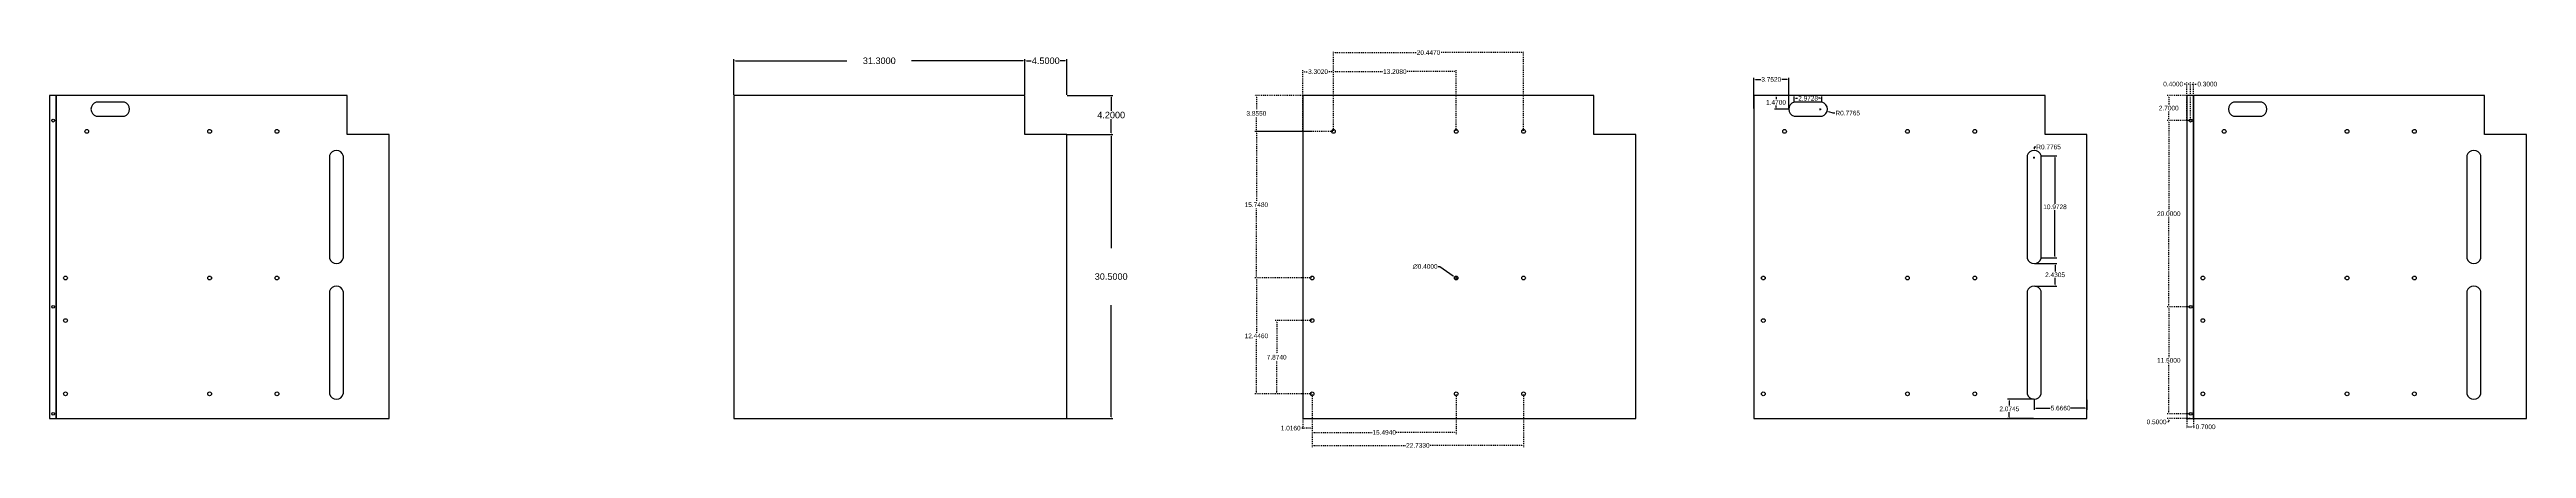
# Model space of a CAD drawing. Header units: millimetres. Extents: x 6 to 273, y 11 to 54.
import ezdxf

# ---------------------------------------------------------------- set-up
doc = ezdxf.new("R2010")
doc.units = ezdxf.units.MM
doc.header["$MEASUREMENT"] = 0
doc.linetypes.add('ACAD_ISO10W100', pattern=[18, 12, -3, 0, -3])
doc.layers.add('dim', color=3, linetype='ACAD_ISO10W100')
doc.layers.add('schita', color=2, linetype='Continuous')
doc.styles.get("Standard").update_dxf_attribs({"font": 'arial.ttf'})
doc.dimstyles.get("Standard").update_dxf_attribs({"dimtxt": 0.18, "dimasz": 0.18, "dimexe": 0.18, "dimexo": 0.0625, "dimgap": 0.09, "dimtad": 0, "dimtih": 1, "dimtoh": 1, "dimdec": 4, "dimzin": 0, "dimdsep": 46, "dimtxsty": 'Standard', "dimcen": 0.09, "dimadec": 0, "dimazin": 0, "dimtfac": 1, "dimtdec": 4, "dimtofl": 0, "dimtmove": 0, "dimatfit": 3, "dimfxl": 1, "dimtolj": 1, "dimtzin": 0, "dimarcsym": 0})

# ---------------------------------------------------------------- blocks, each defined once
blk = doc.blocks.new('*D1')
at = {"layer": 'Defpoints', "color": 0, "transparency": 16777216}
for p in [(115.58, 49.23), (115.58, 45.03), (120.36, 45.03)]:
    blk.add_point(p, dxfattribs=at)
at = {"layer": 'dim', "color": 0, "lineweight": -2, "transparency": 16777216}
for p, q in [((115.64, 49.23), (120.54, 49.23)), ((120.36, 49.05), (120.36, 47.58)), ((120.36, 45.21), (120.36, 46.69)), ((115.64, 45.03), (120.54, 45.03))]:
    blk.add_line(p, q, dxfattribs=at)
at = {"layer": 'dim', "color": 0, "transparency": 16777216}
for points in [[(120.33, 49.05), (120.39, 49.05), (120.36, 49.23)], [(120.33, 45.21), (120.39, 45.21), (120.36, 45.03)]]:
    blk.add_solid(points, dxfattribs=at)
at = {"layer": 'dim', "color": 0, "transparency": 16777216, "insert": (120.36, 47.13), "char_height": 0.7, "attachment_point": 5}
blk.add_mtext('\\A1;4.2000', dxfattribs=at)
blk = doc.blocks.new('*D2')
at = {"layer": 'Defpoints', "color": 0, "transparency": 16777216}
for p in [(115.58, 45.03), (115.58, 14.53), (120.36, 14.53)]:
    blk.add_point(p, dxfattribs=at)
at = {"layer": 'dim', "color": 0, "lineweight": -2, "transparency": 16777216}
for p, q in [((115.64, 45.03), (120.54, 45.03)), ((120.36, 44.85), (120.36, 30.23)), ((120.36, 14.71), (120.36, 29.34)), ((115.64, 14.53), (120.54, 14.53))]:
    blk.add_line(p, q, dxfattribs=at)
at = {"layer": 'dim', "color": 0, "transparency": 16777216}
for points in [[(120.33, 44.85), (120.39, 44.85), (120.36, 45.03)], [(120.33, 14.71), (120.39, 14.71), (120.36, 14.53)]]:
    blk.add_solid(points, dxfattribs=at)
at = {"layer": 'dim', "color": 0, "transparency": 16777216, "insert": (120.36, 29.78), "char_height": 0.7, "attachment_point": 5}
blk.add_mtext('\\A1;30.5000', dxfattribs=at)
blk = doc.blocks.new('*D3')
at = {"layer": 'Defpoints', "color": 0, "transparency": 16777216}
for p in [(111.08, 52.96), (79.78, 49.23), (111.08, 49.23)]:
    blk.add_point(p, dxfattribs=at)
at = {"layer": 'dim', "color": 0, "lineweight": -2, "transparency": 16777216}
for p, q in [((79.78, 49.3), (79.78, 53.14)), ((79.96, 52.96), (93.62, 52.96)), ((110.9, 52.96), (97.24, 52.96)), ((111.08, 49.3), (111.08, 53.14))]:
    blk.add_line(p, q, dxfattribs=at)
at = {"layer": 'dim', "color": 0, "transparency": 16777216}
for points in [[(79.96, 52.99), (79.96, 52.93), (79.78, 52.96)], [(110.9, 52.99), (110.9, 52.93), (111.08, 52.96)]]:
    blk.add_solid(points, dxfattribs=at)
at = {"layer": 'dim', "color": 0, "transparency": 16777216, "insert": (95.43, 52.96), "char_height": 0.7, "attachment_point": 5}
blk.add_mtext('\\A1;31.3000', dxfattribs=at)
blk = doc.blocks.new('*D4')
at = {"layer": 'Defpoints', "color": 0, "transparency": 16777216}
for p in [(115.58, 52.96), (111.08, 49.23), (115.58, 49.23)]:
    blk.add_point(p, dxfattribs=at)
at = {"layer": 'dim', "color": 0, "lineweight": -2, "transparency": 16777216}
for p, q in [((111.08, 49.3), (111.08, 53.14)), ((111.26, 52.96), (111.77, 52.96)), ((115.4, 52.96), (114.89, 52.96)), ((115.58, 49.3), (115.58, 53.14))]:
    blk.add_line(p, q, dxfattribs=at)
at = {"layer": 'dim', "color": 0, "transparency": 16777216}
for points in [[(111.26, 52.99), (111.26, 52.93), (111.08, 52.96)], [(115.4, 52.99), (115.4, 52.93), (115.58, 52.96)]]:
    blk.add_solid(points, dxfattribs=at)
at = {"layer": 'dim', "color": 0, "transparency": 16777216, "insert": (113.33, 52.96), "char_height": 0.7, "attachment_point": 5}
blk.add_mtext('\\A1;4.5000', dxfattribs=at)
blk = doc.blocks.new('*D5')
at = {"layer": 'Defpoints', "color": 0, "ltscale": 0.004, "transparency": 16777216}
for p in [(141.96, 17.18), (157.46, 17.18), (157.46, 13.04)]:
    blk.add_point(p, dxfattribs=at)
at = {"layer": 'dim', "color": 0, "lineweight": -2, "ltscale": 0.004, "transparency": 16777216}
for p, q in [((141.96, 17.12), (141.96, 12.86)), ((157.46, 17.12), (157.46, 12.86)), ((142.14, 13.04), (148.41, 13.04)), ((157.28, 13.04), (151.01, 13.04))]:
    blk.add_line(p, q, dxfattribs=at)
at = {"layer": 'dim', "color": 0, "ltscale": 0.004, "transparency": 16777216}
for points in [[(142.14, 13.07), (142.14, 13.01), (141.96, 13.04)], [(157.28, 13.07), (157.28, 13.01), (157.46, 13.04)]]:
    blk.add_solid(points, dxfattribs=at)
at = {"layer": 'dim', "color": 0, "ltscale": 0.004, "transparency": 16777216, "insert": (149.71, 13.04), "char_height": 0.5, "attachment_point": 5}
blk.add_mtext('\\A1;15.4940', dxfattribs=at)
blk = doc.blocks.new('*D6')
at = {"layer": 'Defpoints', "color": 0, "ltscale": 0.004, "transparency": 16777216}
for p in [(141.96, 17.18), (164.7, 17.18), (164.7, 11.65)]:
    blk.add_point(p, dxfattribs=at)
at = {"layer": 'dim', "color": 0, "lineweight": -2, "ltscale": 0.004, "transparency": 16777216}
for p, q in [((141.96, 17.12), (141.96, 11.47)), ((164.7, 17.12), (164.7, 11.47)), ((142.14, 11.65), (152, 11.65)), ((164.52, 11.65), (154.65, 11.65))]:
    blk.add_line(p, q, dxfattribs=at)
at = {"layer": 'dim', "color": 0, "ltscale": 0.004, "transparency": 16777216}
for points in [[(142.14, 11.68), (142.14, 11.62), (141.96, 11.65)], [(164.52, 11.68), (164.52, 11.62), (164.7, 11.65)]]:
    blk.add_solid(points, dxfattribs=at)
at = {"layer": 'dim', "color": 0, "ltscale": 0.004, "transparency": 16777216, "insert": (153.33, 11.65), "char_height": 0.5, "attachment_point": 5}
blk.add_mtext('\\A1;22.7330', dxfattribs=at)
blk = doc.blocks.new('*D7')
at = {"layer": 'Defpoints', "color": 0, "ltscale": 0.004, "transparency": 16777216}
for p in [(140.95, 17.18), (141.96, 17.18), (140.95, 13.5)]:
    blk.add_point(p, dxfattribs=at)
at = {"layer": 'dim', "color": 0, "lineweight": -2, "ltscale": 0.004, "transparency": 16777216}
for p, q in [((140.95, 17.12), (140.95, 13.32)), ((141.96, 17.12), (141.96, 13.32)), ((140.95, 13.5), (140.77, 13.5)), ((141.78, 13.5), (141.13, 13.5))]:
    blk.add_line(p, q, dxfattribs=at)
at = {"layer": 'dim', "color": 0, "ltscale": 0.004, "transparency": 16777216}
for points in [[(141.13, 13.53), (141.13, 13.47), (140.95, 13.5)], [(141.78, 13.53), (141.78, 13.47), (141.96, 13.5)]]:
    blk.add_solid(points, dxfattribs=at)
at = {"layer": 'dim', "color": 0, "ltscale": 0.004, "transparency": 16777216, "insert": (139.66, 13.5), "char_height": 0.5, "attachment_point": 5}
blk.add_mtext('\\A1;1.0160', dxfattribs=at)
blk = doc.blocks.new('*D8')
at = {"layer": 'Defpoints', "color": 0, "ltscale": 0.004, "transparency": 16777216}
for p in [(138.15, 25.06), (141.96, 25.06), (141.96, 17.18)]:
    blk.add_point(p, dxfattribs=at)
at = {"layer": 'dim', "color": 0, "lineweight": -2, "ltscale": 0.004, "transparency": 16777216}
for p, q in [((141.9, 25.06), (137.97, 25.06)), ((138.15, 24.88), (138.15, 21.47)), ((138.15, 17.36), (138.15, 20.78)), ((141.9, 17.18), (137.97, 17.18))]:
    blk.add_line(p, q, dxfattribs=at)
at = {"layer": 'dim', "color": 0, "ltscale": 0.004, "transparency": 16777216}
for points in [[(138.12, 24.88), (138.18, 24.88), (138.15, 25.06)], [(138.12, 17.36), (138.18, 17.36), (138.15, 17.18)]]:
    blk.add_solid(points, dxfattribs=at)
at = {"layer": 'dim', "color": 0, "ltscale": 0.004, "transparency": 16777216, "insert": (138.15, 21.12), "char_height": 0.5, "attachment_point": 5}
blk.add_mtext('\\A1;7.8740', dxfattribs=at)
blk = doc.blocks.new('*D9')
at = {"layer": 'Defpoints', "color": 0, "ltscale": 0.004, "transparency": 16777216}
for p in [(135.97, 29.63), (141.96, 29.63), (141.96, 17.18)]:
    blk.add_point(p, dxfattribs=at)
at = {"layer": 'dim', "color": 0, "lineweight": -2, "ltscale": 0.004, "transparency": 16777216}
for p, q in [((141.9, 29.63), (135.79, 29.63)), ((135.97, 29.45), (135.97, 23.75)), ((135.97, 17.36), (135.97, 23.06)), ((141.9, 17.18), (135.79, 17.18))]:
    blk.add_line(p, q, dxfattribs=at)
at = {"layer": 'dim', "color": 0, "ltscale": 0.004, "transparency": 16777216}
for points in [[(135.94, 29.45), (136, 29.45), (135.97, 29.63)], [(135.94, 17.36), (136, 17.36), (135.97, 17.18)]]:
    blk.add_solid(points, dxfattribs=at)
at = {"layer": 'dim', "color": 0, "ltscale": 0.004, "transparency": 16777216, "insert": (135.97, 23.41), "char_height": 0.5, "attachment_point": 5}
blk.add_mtext('\\A1;12.4460', dxfattribs=at)
blk = doc.blocks.new('*D10')
at = {"layer": 'Defpoints', "color": 0, "ltscale": 0.004, "transparency": 16777216}
for p in [(135.97, 49.23), (144.25, 49.23), (144.25, 45.38)]:
    blk.add_point(p, dxfattribs=at)
at = {"layer": 'dim', "color": 0, "lineweight": -2, "ltscale": 0.004, "transparency": 16777216}
for p, q in [((144.19, 49.23), (135.79, 49.23)), ((135.97, 49.05), (135.97, 47.65)), ((144.19, 45.38), (135.79, 45.38)), ((135.97, 45.56), (135.97, 46.96))]:
    blk.add_line(p, q, dxfattribs=at)
at = {"layer": 'dim', "color": 0, "ltscale": 0.004, "transparency": 16777216}
for points in [[(135.94, 49.05), (136, 49.05), (135.97, 49.23)], [(135.94, 45.56), (136, 45.56), (135.97, 45.38)]]:
    blk.add_solid(points, dxfattribs=at)
at = {"layer": 'dim', "color": 0, "ltscale": 0.004, "transparency": 16777216, "insert": (135.97, 47.31), "char_height": 0.5, "attachment_point": 5}
blk.add_mtext('\\A1;3.8550', dxfattribs=at)
blk = doc.blocks.new('*D11')
at = {"layer": 'Defpoints', "color": 0, "ltscale": 0.004, "transparency": 16777216}
for p in [(135.97, 45.38), (141.96, 45.38), (141.96, 29.63)]:
    blk.add_point(p, dxfattribs=at)
at = {"layer": 'dim', "color": 0, "lineweight": -2, "ltscale": 0.004, "transparency": 16777216}
for p, q in [((141.9, 45.38), (135.79, 45.38)), ((135.97, 45.2), (135.97, 37.85)), ((135.97, 29.81), (135.97, 37.16)), ((141.9, 29.63), (135.79, 29.63))]:
    blk.add_line(p, q, dxfattribs=at)
at = {"layer": 'dim', "color": 0, "ltscale": 0.004, "transparency": 16777216}
for points in [[(135.94, 45.2), (136, 45.2), (135.97, 45.38)], [(135.94, 29.81), (136, 29.81), (135.97, 29.63)]]:
    blk.add_solid(points, dxfattribs=at)
at = {"layer": 'dim', "color": 0, "ltscale": 0.004, "transparency": 16777216, "insert": (135.97, 37.5), "char_height": 0.5, "attachment_point": 5}
blk.add_mtext('\\A1;15.7480', dxfattribs=at)
blk = doc.blocks.new('*D12')
at = {"layer": 'Defpoints', "color": 0, "ltscale": 0.004, "transparency": 16777216}
for p in [(144.25, 51.79), (140.95, 45.38), (144.25, 45.38)]:
    blk.add_point(p, dxfattribs=at)
at = {"layer": 'dim', "color": 0, "lineweight": -2, "ltscale": 0.004, "transparency": 16777216}
for p, q in [((140.95, 45.44), (140.95, 51.97)), ((141.13, 51.79), (141.47, 51.79)), ((144.07, 51.79), (143.72, 51.79)), ((144.25, 45.44), (144.25, 51.97))]:
    blk.add_line(p, q, dxfattribs=at)
at = {"layer": 'dim', "color": 0, "ltscale": 0.004, "transparency": 16777216}
for points in [[(141.13, 51.82), (141.13, 51.76), (140.95, 51.79)], [(144.07, 51.82), (144.07, 51.76), (144.25, 51.79)]]:
    blk.add_solid(points, dxfattribs=at)
at = {"layer": 'dim', "color": 0, "ltscale": 0.004, "transparency": 16777216, "insert": (142.6, 51.79), "char_height": 0.5, "attachment_point": 5}
blk.add_mtext('\\A1;3.3020', dxfattribs=at)
blk = doc.blocks.new('*D13')
at = {"layer": 'Defpoints', "color": 0, "ltscale": 0.004, "transparency": 16777216}
for p in [(157.46, 51.8), (144.25, 45.38), (157.46, 45.38)]:
    blk.add_point(p, dxfattribs=at)
at = {"layer": 'dim', "color": 0, "lineweight": -2, "ltscale": 0.004, "transparency": 16777216}
for p, q in [((144.25, 45.44), (144.25, 51.98)), ((144.43, 51.8), (149.55, 51.8)), ((157.28, 51.8), (152.15, 51.8)), ((157.46, 45.44), (157.46, 51.98))]:
    blk.add_line(p, q, dxfattribs=at)
at = {"layer": 'dim', "color": 0, "ltscale": 0.004, "transparency": 16777216}
for points in [[(144.43, 51.83), (144.43, 51.77), (144.25, 51.8)], [(157.28, 51.83), (157.28, 51.77), (157.46, 51.8)]]:
    blk.add_solid(points, dxfattribs=at)
at = {"layer": 'dim', "color": 0, "ltscale": 0.004, "transparency": 16777216, "insert": (150.85, 51.8), "char_height": 0.5, "attachment_point": 5}
blk.add_mtext('\\A1;13.2080', dxfattribs=at)
blk = doc.blocks.new('*D14')
at = {"layer": 'Defpoints', "color": 0, "ltscale": 0.004, "transparency": 16777216}
for p in [(164.7, 53.84), (144.25, 45.38), (164.7, 45.38)]:
    blk.add_point(p, dxfattribs=at)
at = {"layer": 'dim', "color": 0, "lineweight": -2, "ltscale": 0.004, "transparency": 16777216}
for p, q in [((144.25, 45.44), (144.25, 54.02)), ((144.43, 53.84), (153.15, 53.84)), ((164.52, 53.84), (155.8, 53.84)), ((164.7, 45.44), (164.7, 54.02))]:
    blk.add_line(p, q, dxfattribs=at)
at = {"layer": 'dim', "color": 0, "ltscale": 0.004, "transparency": 16777216}
for points in [[(144.43, 53.87), (144.43, 53.81), (144.25, 53.84)], [(164.52, 53.87), (164.52, 53.81), (164.7, 53.84)]]:
    blk.add_solid(points, dxfattribs=at)
at = {"layer": 'dim', "color": 0, "ltscale": 0.004, "transparency": 16777216, "insert": (154.47, 53.84), "char_height": 0.5, "attachment_point": 5}
blk.add_mtext('\\A1;20.4470', dxfattribs=at)
blk = doc.blocks.new('*D15')
at = {"layer": 'Defpoints', "color": 0, "transparency": 16777216}
for p in [(193.79, 48.51), (196.76, 48.93), (196.76, 48.51)]:
    blk.add_point(p, dxfattribs=at)
at = {"layer": 'dim', "color": 0, "lineweight": -2, "transparency": 16777216}
for p, q in [((193.79, 48.58), (193.79, 49.11)), ((193.97, 48.93), (194.14, 48.93)), ((196.58, 48.93), (196.41, 48.93)), ((196.76, 48.58), (196.76, 49.11))]:
    blk.add_line(p, q, dxfattribs=at)
at = {"layer": 'dim', "color": 0, "transparency": 16777216}
for points in [[(193.97, 48.96), (193.97, 48.9), (193.79, 48.93)], [(196.58, 48.96), (196.58, 48.9), (196.76, 48.93)]]:
    blk.add_solid(points, dxfattribs=at)
at = {"layer": 'dim', "color": 0, "transparency": 16777216, "insert": (195.28, 48.93), "char_height": 0.5, "attachment_point": 5}
blk.add_mtext('\\A1;2.9728', dxfattribs=at)
blk = doc.blocks.new('*D16')
at = {"layer": 'Defpoints', "color": 0, "transparency": 16777216}
for p in [(219.58, 43.34), (219.58, 42.57)]:
    blk.add_point(p, dxfattribs=at)
at = {"layer": 'dim', "color": 0, "lineweight": -2, "transparency": 16777216}
for p, q in [((219.76, 43.7), (219.58, 43.7)), ((219.58, 43.7), (219.58, 43.52)), ((219.58, 42.48), (219.58, 42.66)), ((219.49, 42.57), (219.67, 42.57))]:
    blk.add_line(p, q, dxfattribs=at)
at = {"layer": 'dim', "color": 0, "transparency": 16777216}
blk.add_solid([(219.55, 43.52), (219.61, 43.52), (219.58, 43.34)], dxfattribs=at)
at = {"layer": 'dim', "color": 0, "transparency": 16777216, "insert": (221.13, 43.7), "char_height": 0.5, "attachment_point": 5}
blk.add_mtext('\\A1;R0.7765', dxfattribs=at)
blk = doc.blocks.new('*D17')
at = {"layer": 'Defpoints', "color": 0, "transparency": 16777216}
for p in [(220.33, 42.75), (220.33, 31.78), (221.82, 31.78)]:
    blk.add_point(p, dxfattribs=at)
at = {"layer": 'dim', "color": 0, "lineweight": -2, "transparency": 16777216}
for p, q in [((220.4, 42.75), (222, 42.75)), ((221.82, 42.57), (221.82, 37.61)), ((221.82, 31.96), (221.82, 36.92)), ((220.4, 31.78), (222, 31.78))]:
    blk.add_line(p, q, dxfattribs=at)
at = {"layer": 'dim', "color": 0, "transparency": 16777216}
for points in [[(221.79, 42.57), (221.85, 42.57), (221.82, 42.75)], [(221.79, 31.96), (221.85, 31.96), (221.82, 31.78)]]:
    blk.add_solid(points, dxfattribs=at)
at = {"layer": 'dim', "color": 0, "transparency": 16777216, "insert": (221.82, 37.27), "char_height": 0.5, "attachment_point": 5}
blk.add_mtext('\\A1;10.9728', dxfattribs=at)
blk = doc.blocks.new('*D18')
at = {"layer": 'Defpoints', "color": 0, "transparency": 16777216}
for p in [(196.58, 47.76), (197.32, 47.54)]:
    blk.add_point(p, dxfattribs=at)
at = {"layer": 'dim', "color": 0, "lineweight": -2, "transparency": 16777216}
for p, q in [((196.49, 47.76), (196.67, 47.76)), ((196.58, 47.67), (196.58, 47.85)), ((197.99, 47.34), (197.49, 47.49)), ((198.17, 47.34), (197.99, 47.34))]:
    blk.add_line(p, q, dxfattribs=at)
at = {"layer": 'dim', "color": 0, "transparency": 16777216}
blk.add_solid([(197.5, 47.52), (197.48, 47.46), (197.32, 47.54)], dxfattribs=at)
at = {"layer": 'dim', "color": 0, "transparency": 16777216, "insert": (199.54, 47.34), "char_height": 0.5, "attachment_point": 5}
blk.add_mtext('\\A1;R0.7765', dxfattribs=at)
blk = doc.blocks.new('*D19')
at = {"layer": 'Defpoints', "color": 0, "transparency": 16777216}
for p in [(219.58, 31.19), (221.83, 31.19), (219.58, 28.76)]:
    blk.add_point(p, dxfattribs=at)
at = {"layer": 'dim', "color": 0, "lineweight": -2, "transparency": 16777216}
for p, q in [((219.65, 31.19), (222.01, 31.19)), ((221.83, 31.01), (221.83, 30.32)), ((221.83, 28.94), (221.83, 29.63)), ((219.65, 28.76), (222.01, 28.76))]:
    blk.add_line(p, q, dxfattribs=at)
at = {"layer": 'dim', "color": 0, "transparency": 16777216}
for points in [[(221.8, 31.01), (221.86, 31.01), (221.83, 31.19)], [(221.8, 28.94), (221.86, 28.94), (221.83, 28.76)]]:
    blk.add_solid(points, dxfattribs=at)
at = {"layer": 'dim', "color": 0, "transparency": 16777216, "insert": (221.83, 29.97), "char_height": 0.5, "attachment_point": 5}
blk.add_mtext('\\A1;2.4305', dxfattribs=at)
blk = doc.blocks.new('*D20')
at = {"layer": 'Defpoints', "color": 0, "transparency": 16777216}
for p in [(219.58, 16.61), (225.25, 16.61), (225.25, 15.65)]:
    blk.add_point(p, dxfattribs=at)
at = {"layer": 'dim', "color": 0, "lineweight": -2, "transparency": 16777216}
for p, q in [((219.58, 16.54), (219.58, 15.47)), ((225.25, 16.54), (225.25, 15.47)), ((219.76, 15.65), (221.29, 15.65)), ((225.07, 15.65), (223.54, 15.65))]:
    blk.add_line(p, q, dxfattribs=at)
at = {"layer": 'dim', "color": 0, "transparency": 16777216}
for points in [[(219.76, 15.68), (219.76, 15.62), (219.58, 15.65)], [(225.07, 15.68), (225.07, 15.62), (225.25, 15.65)]]:
    blk.add_solid(points, dxfattribs=at)
at = {"layer": 'dim', "color": 0, "transparency": 16777216, "insert": (222.42, 15.65), "char_height": 0.5, "attachment_point": 5}
blk.add_mtext('\\A1;5.6660', dxfattribs=at)
blk = doc.blocks.new('*D21')
at = {"layer": 'Defpoints', "color": 0, "transparency": 16777216}
for p in [(191.83, 49.23), (193.2, 49.23), (193.2, 47.76)]:
    blk.add_point(p, dxfattribs=at)
at = {"layer": 'dim', "color": 0, "lineweight": -2, "transparency": 16777216}
for p, q in [((193.14, 49.23), (191.65, 49.23)), ((191.83, 49.05), (191.83, 48.84)), ((191.83, 47.94), (191.83, 48.15)), ((193.14, 47.76), (191.65, 47.76))]:
    blk.add_line(p, q, dxfattribs=at)
at = {"layer": 'dim', "color": 0, "transparency": 16777216}
for points in [[(191.8, 49.05), (191.86, 49.05), (191.83, 49.23)], [(191.8, 47.94), (191.86, 47.94), (191.83, 47.76)]]:
    blk.add_solid(points, dxfattribs=at)
at = {"layer": 'dim', "color": 0, "transparency": 16777216, "insert": (191.83, 48.5), "char_height": 0.5, "attachment_point": 5}
blk.add_mtext('\\A1;1.4700', dxfattribs=at)
blk = doc.blocks.new('*D22')
at = {"layer": 'Defpoints', "color": 0, "transparency": 16777216}
for p in [(189.45, 50.96), (189.45, 47.76), (193.2, 47.76)]:
    blk.add_point(p, dxfattribs=at)
at = {"layer": 'dim', "color": 0, "lineweight": -2, "transparency": 16777216}
for p, q in [((189.45, 47.83), (189.45, 51.14)), ((189.63, 50.96), (190.2, 50.96)), ((193.02, 50.96), (192.45, 50.96)), ((193.2, 47.83), (193.2, 51.14))]:
    blk.add_line(p, q, dxfattribs=at)
at = {"layer": 'dim', "color": 0, "transparency": 16777216}
for points in [[(189.63, 50.99), (189.63, 50.93), (189.45, 50.96)], [(193.02, 50.99), (193.02, 50.93), (193.2, 50.96)]]:
    blk.add_solid(points, dxfattribs=at)
at = {"layer": 'dim', "color": 0, "transparency": 16777216, "insert": (191.32, 50.96), "char_height": 0.5, "attachment_point": 5}
blk.add_mtext('\\A1;3.7520', dxfattribs=at)
blk = doc.blocks.new('*D23')
at = {"layer": 'Defpoints', "color": 0, "transparency": 16777216}
for p in [(219.58, 16.61), (216.91, 14.53), (219.58, 14.53)]:
    blk.add_point(p, dxfattribs=at)
at = {"layer": 'dim', "color": 0, "lineweight": -2, "transparency": 16777216}
for p, q in [((219.52, 16.61), (216.73, 16.61)), ((216.91, 16.43), (216.91, 15.92)), ((219.52, 14.53), (216.73, 14.53)), ((216.91, 14.71), (216.91, 15.22))]:
    blk.add_line(p, q, dxfattribs=at)
at = {"layer": 'dim', "color": 0, "transparency": 16777216}
for points in [[(216.88, 16.43), (216.94, 16.43), (216.91, 16.61)], [(216.88, 14.71), (216.94, 14.71), (216.91, 14.53)]]:
    blk.add_solid(points, dxfattribs=at)
at = {"layer": 'dim', "color": 0, "transparency": 16777216, "insert": (216.91, 15.57), "char_height": 0.5, "attachment_point": 5}
blk.add_mtext('\\A1;2.0745', dxfattribs=at)
blk = doc.blocks.new('*D24')
at = {"layer": 'Defpoints', "color": 0, "ltscale": 0.004, "transparency": 16777216}
for p in [(236, 14.53), (236.7, 14.53), (236.7, 13.64)]:
    blk.add_point(p, dxfattribs=at)
at = {"layer": 'dim', "color": 0, "lineweight": -2, "ltscale": 0.004, "transparency": 16777216}
for p, q in [((236, 14.47), (236, 13.46)), ((236.18, 13.64), (236.52, 13.64)), ((236.7, 14.47), (236.7, 13.46)), ((236.7, 13.64), (236.88, 13.64))]:
    blk.add_line(p, q, dxfattribs=at)
at = {"layer": 'dim', "color": 0, "ltscale": 0.004, "transparency": 16777216}
for points in [[(236.18, 13.67), (236.18, 13.61), (236, 13.64)], [(236.52, 13.67), (236.52, 13.61), (236.7, 13.64)]]:
    blk.add_solid(points, dxfattribs=at)
at = {"layer": 'dim', "color": 0, "ltscale": 0.004, "transparency": 16777216, "insert": (238.01, 13.64), "char_height": 0.5, "attachment_point": 5}
blk.add_mtext('\\A1;0.7000', dxfattribs=at)
blk = doc.blocks.new('*D25')
at = {"layer": 'Defpoints', "color": 0, "ltscale": 0.004, "transparency": 16777216}
for p in [(234.05, 14.53), (236.4, 15.03), (236.4, 14.53)]:
    blk.add_point(p, dxfattribs=at)
at = {"layer": 'dim', "color": 0, "lineweight": -2, "ltscale": 0.004, "transparency": 16777216}
for p, q in [((236.34, 15.03), (233.87, 15.03)), ((236.34, 14.53), (233.87, 14.53)), ((234.05, 14.17), (233.87, 14.17)), ((234.05, 15.21), (234.05, 15.39)), ((234.05, 14.35), (234.05, 14.17))]:
    blk.add_line(p, q, dxfattribs=at)
at = {"layer": 'dim', "color": 0, "ltscale": 0.004, "transparency": 16777216}
for points in [[(234.02, 15.21), (234.08, 15.21), (234.05, 15.03)], [(234.02, 14.35), (234.08, 14.35), (234.05, 14.53)]]:
    blk.add_solid(points, dxfattribs=at)
at = {"layer": 'dim', "color": 0, "ltscale": 0.004, "transparency": 16777216, "insert": (232.74, 14.17), "char_height": 0.5, "attachment_point": 5}
blk.add_mtext('\\A1;0.5000', dxfattribs=at)
blk = doc.blocks.new('*D26')
at = {"layer": 'Defpoints', "color": 0, "ltscale": 0.004, "transparency": 16777216}
for p in [(234.05, 26.53), (236.4, 26.53), (236.4, 15.03)]:
    blk.add_point(p, dxfattribs=at)
at = {"layer": 'dim', "color": 0, "lineweight": -2, "ltscale": 0.004, "transparency": 16777216}
for p, q in [((236.34, 26.53), (233.87, 26.53)), ((234.05, 26.35), (234.05, 21.13)), ((234.05, 15.21), (234.05, 20.44)), ((236.34, 15.03), (233.87, 15.03))]:
    blk.add_line(p, q, dxfattribs=at)
at = {"layer": 'dim', "color": 0, "ltscale": 0.004, "transparency": 16777216}
for points in [[(234.02, 26.35), (234.08, 26.35), (234.05, 26.53)], [(234.02, 15.21), (234.08, 15.21), (234.05, 15.03)]]:
    blk.add_solid(points, dxfattribs=at)
at = {"layer": 'dim', "color": 0, "ltscale": 0.004, "transparency": 16777216, "insert": (234.05, 20.78), "char_height": 0.5, "attachment_point": 5}
blk.add_mtext('\\A1;11.5000', dxfattribs=at)
blk = doc.blocks.new('*D27')
at = {"layer": 'Defpoints', "color": 0, "ltscale": 0.004, "transparency": 16777216}
for p in [(234.05, 46.53), (236.4, 46.53), (236.4, 26.53)]:
    blk.add_point(p, dxfattribs=at)
at = {"layer": 'dim', "color": 0, "lineweight": -2, "ltscale": 0.004, "transparency": 16777216}
for p, q in [((236.34, 46.53), (233.87, 46.53)), ((234.05, 46.35), (234.05, 36.88)), ((234.05, 26.71), (234.05, 36.19)), ((236.34, 26.53), (233.87, 26.53))]:
    blk.add_line(p, q, dxfattribs=at)
at = {"layer": 'dim', "color": 0, "ltscale": 0.004, "transparency": 16777216}
for points in [[(234.02, 46.35), (234.08, 46.35), (234.05, 46.53)], [(234.02, 26.71), (234.08, 26.71), (234.05, 26.53)]]:
    blk.add_solid(points, dxfattribs=at)
at = {"layer": 'dim', "color": 0, "ltscale": 0.004, "transparency": 16777216, "insert": (234.05, 36.53), "char_height": 0.5, "attachment_point": 5}
blk.add_mtext('\\A1;20.0000', dxfattribs=at)
blk = doc.blocks.new('*D28')
at = {"layer": 'Defpoints', "color": 0, "ltscale": 0.004, "transparency": 16777216}
for p in [(234.05, 49.23), (236.4, 49.23), (236.4, 46.53)]:
    blk.add_point(p, dxfattribs=at)
at = {"layer": 'dim', "color": 0, "lineweight": -2, "ltscale": 0.004, "transparency": 16777216}
for p, q in [((236.34, 49.23), (233.87, 49.23)), ((234.05, 49.05), (234.05, 48.23)), ((236.34, 46.53), (233.87, 46.53)), ((234.05, 46.71), (234.05, 47.54))]:
    blk.add_line(p, q, dxfattribs=at)
at = {"layer": 'dim', "color": 0, "ltscale": 0.004, "transparency": 16777216}
for points in [[(234.02, 49.05), (234.08, 49.05), (234.05, 49.23)], [(234.02, 46.71), (234.08, 46.71), (234.05, 46.53)]]:
    blk.add_solid(points, dxfattribs=at)
at = {"layer": 'dim', "color": 0, "ltscale": 0.004, "transparency": 16777216, "insert": (234.05, 47.88), "char_height": 0.5, "attachment_point": 5}
blk.add_mtext('\\A1;2.7000', dxfattribs=at)
blk = doc.blocks.new('*D29')
at = {"layer": 'Defpoints', "color": 0, "ltscale": 0.004, "transparency": 16777216}
for p in [(236, 50.46), (236, 46.53), (236.4, 46.53)]:
    blk.add_point(p, dxfattribs=at)
at = {"layer": 'dim', "color": 0, "lineweight": -2, "ltscale": 0.004, "transparency": 16777216}
for p, q in [((236, 46.6), (236, 50.64)), ((236.4, 46.6), (236.4, 50.64)), ((235.82, 50.46), (235.64, 50.46)), ((236.58, 50.46), (236.76, 50.46))]:
    blk.add_line(p, q, dxfattribs=at)
at = {"layer": 'dim', "color": 0, "ltscale": 0.004, "transparency": 16777216}
for points in [[(235.82, 50.49), (235.82, 50.43), (236, 50.46)], [(236.58, 50.49), (236.58, 50.43), (236.4, 50.46)]]:
    blk.add_solid(points, dxfattribs=at)
at = {"layer": 'dim', "color": 0, "ltscale": 0.004, "transparency": 16777216, "insert": (234.52, 50.46), "char_height": 0.5, "attachment_point": 5}
blk.add_mtext('\\A1;0.4000', dxfattribs=at)
blk = doc.blocks.new('*D30')
at = {"layer": 'Defpoints', "color": 0, "ltscale": 0.004, "transparency": 16777216}
for p in [(236.7, 50.46), (236.4, 46.53), (236.7, 46.53)]:
    blk.add_point(p, dxfattribs=at)
at = {"layer": 'dim', "color": 0, "lineweight": -2, "ltscale": 0.004, "transparency": 16777216}
for p, q in [((236.4, 46.6), (236.4, 50.64)), ((236.7, 46.6), (236.7, 50.64)), ((236.22, 50.46), (236.04, 50.46)), ((236.88, 50.46), (237.06, 50.46))]:
    blk.add_line(p, q, dxfattribs=at)
at = {"layer": 'dim', "color": 0, "ltscale": 0.004, "transparency": 16777216}
for points in [[(236.22, 50.49), (236.22, 50.43), (236.4, 50.46)], [(236.88, 50.49), (236.88, 50.43), (236.7, 50.46)]]:
    blk.add_solid(points, dxfattribs=at)
at = {"layer": 'dim', "color": 0, "ltscale": 0.004, "transparency": 16777216, "insert": (238.19, 50.46), "char_height": 0.5, "attachment_point": 5}
blk.add_mtext('\\A1;0.3000', dxfattribs=at)
blk = doc.blocks.new('*D31')
at = {"layer": 'Defpoints', "color": 0, "transparency": 16777216}
for p in [(157.29, 29.74), (157.62, 29.52)]:
    blk.add_point(p, dxfattribs=at)
at = {"layer": 'dim', "color": 0, "lineweight": -2, "transparency": 16777216}
for p, q in [((155.51, 30.85), (155.69, 30.85)), ((155.69, 30.85), (157.14, 29.85)), ((157.37, 29.63), (157.55, 29.63)), ((157.46, 29.54), (157.46, 29.72))]:
    blk.add_line(p, q, dxfattribs=at)
at = {"layer": 'dim', "color": 0, "transparency": 16777216}
blk.add_solid([(157.16, 29.87), (157.13, 29.82), (157.29, 29.74)], dxfattribs=at)
at = {"layer": 'dim', "color": 0, "transparency": 16777216, "insert": (154.11, 30.85), "char_height": 0.5, "attachment_point": 5}
blk.add_mtext('\\A1;∅0.4000', dxfattribs=at)

msp = doc.modelspace()

# ---------------------------------------------------------------- linework, layer by layer
at = {"layer": 'schita'}
for points in [[(6.23257, 49.23265), (6.23257, 14.53265), (6.93257, 14.53265), (6.93257, 49.23265)], [(42.73257, 14.53265), (42.73257, 45.03265), (38.23257, 45.03265), (38.23257, 49.23265), (6.93257, 49.23265), (6.93257, 14.53265)], [(115.5798, 14.53265), (115.5798, 45.03265), (111.0798, 45.03265), (111.0798, 49.23265), (79.7798, 49.23265), (79.7798, 14.53265)], [(176.74625, 14.53265), (176.74625, 45.03265), (172.24625, 45.03265), (172.24625, 49.23265), (140.94625, 49.23265), (140.94625, 14.53265)], [(225.24852, 14.53265), (225.24852, 45.03265), (220.74852, 45.03265), (220.74852, 49.23265), (189.44852, 49.23265), (189.44852, 14.53265)], [(236.00279, 49.23265), (236.00279, 14.53265), (236.70279, 14.53265), (236.70279, 49.23265)], [(272.50279, 14.53265), (272.50279, 45.03265), (268.00279, 45.03265), (268.00279, 49.23265), (236.70279, 49.23265), (236.70279, 14.53265)]]:
    msp.add_lwpolyline(points, close=True, dxfattribs=at)
for points in [[(11.24712, 48.50878, 0.753906712), (11.24712, 47.01651, 0.069813815), (11.27464, 47.01265), (14.24747, 47.01265, 0.070266002), (14.27517, 47.01656, 0.752496194), (14.27517, 48.50873, 0.070266002), (14.24747, 48.51265), (11.27464, 48.51265, 0.069813815)], [(193.76307, 48.50878, 0.753906712), (193.76307, 47.01651, 0.069813815), (193.79059, 47.01265), (196.76343, 47.01265, 0.070266002), (196.79112, 47.01656, 0.752496194), (196.79112, 48.50873, 0.070266002), (196.76343, 48.51265), (193.79059, 48.51265, 0.069813815)], [(241.01734, 48.50878, 0.753906712), (241.01734, 47.01651, 0.069813815), (241.04486, 47.01265), (244.0177, 47.01265, 0.070266002), (244.04539, 47.01656, 0.752496194), (244.04539, 48.50873, 0.070266002), (244.0177, 48.51265), (241.04486, 48.51265, 0.069813815)], [(36.32043, 31.75216, 0.753906712), (37.81271, 31.75216, 0.069813815), (37.81657, 31.77968), (37.81657, 42.75251, 0.070266002), (37.81266, 42.78021, 0.752496194), (36.32048, 42.78021, 0.070266002), (36.31657, 42.75251), (36.31657, 31.77968, 0.069813815)], [(218.83639, 31.75216, 0.753906712), (220.32866, 31.75216, 0.069813815), (220.33252, 31.77968), (220.33252, 42.75251, 0.070266002), (220.32861, 42.78021, 0.752496194), (218.83643, 42.78021, 0.070266002), (218.83252, 42.75251), (218.83252, 31.77968, 0.069813815)], [(266.09066, 31.75216, 0.753906712), (267.58293, 31.75216, 0.069813815), (267.58679, 31.77968), (267.58679, 42.75251, 0.070266002), (267.58288, 42.78021, 0.752496194), (266.09071, 42.78021, 0.070266002), (266.08679, 42.75251), (266.08679, 31.77968, 0.069813815)], [(36.32043, 17.16966, 0.753906712), (37.81271, 17.16966, 0.069813815), (37.81657, 17.19718), (37.81657, 28.17002, 0.070266002), (37.81266, 28.19771, 0.752496194), (36.32048, 28.19771, 0.070266002), (36.31657, 28.17002), (36.31657, 17.19718, 0.069813815)], [(218.83639, 17.16966, 0.753906712), (220.32866, 17.16966, 0.069813815), (220.33252, 17.19718), (220.33252, 28.17002, 0.070266002), (220.32861, 28.19771, 0.752496194), (218.83643, 28.19771, 0.070266002), (218.83252, 28.17002), (218.83252, 17.19718, 0.069813815)], [(266.09066, 17.16966, 0.753906712), (267.58293, 17.16966, 0.069813815), (267.58679, 17.19718), (267.58679, 28.17002, 0.070266002), (267.58288, 28.19771, 0.752496194), (266.09071, 28.19771, 0.070266002), (266.08679, 28.17002), (266.08679, 17.19718, 0.069813815)]]:
    msp.add_lwpolyline(points, format="xyb", close=True, dxfattribs=at)
at = {"layer": 'schita', "ltscale": 0.05}
for centre in [(6.63257, 46.53265), (236.40279, 46.53265), (6.63257, 26.53265), (236.40279, 26.53265), (6.63257, 15.03265), (236.40279, 15.03265)]:
    msp.add_circle(centre, 0.15, dxfattribs=at)
at = {"layer": 'schita'}
for centre in [(10.23457, 45.37765), (23.44257, 45.37765), (30.68157, 45.37765), (144.24825, 45.37765), (157.45625, 45.37765), (164.69525, 45.37765), (192.75052, 45.37765), (205.95852, 45.37765), (213.19752, 45.37765), (240.00479, 45.37765), (253.21279, 45.37765), (260.45179, 45.37765), (7.94857, 29.62965), (23.44257, 29.62965), (30.68157, 29.62965), (141.96225, 29.62965), (157.45625, 29.62965), (164.69525, 29.62965), (190.46452, 29.62965), (205.95852, 29.62965), (213.19752, 29.62965), (237.71879, 29.62965), (253.21279, 29.62965), (260.45179, 29.62965), (7.94857, 25.05765), (141.96225, 25.05765), (190.46452, 25.05765), (237.71879, 25.05765), (7.94857, 17.18365), (23.44257, 17.18365), (30.68157, 17.18365), (141.96225, 17.18365), (157.45625, 17.18365), (164.69525, 17.18365), (190.46452, 17.18365), (205.95852, 17.18365), (213.19752, 17.18365), (237.71879, 17.18365), (253.21279, 17.18365), (260.45179, 17.18365)]:
    msp.add_circle(centre, 0.2, dxfattribs=at)

# ---------------------------------------------------------------- dimensions: what is measured, and where the dimension line sits
at = {"layer": 'dim'}
for base, p1, p2, override, picture, middle in [((111.0798, 52.95768), (79.7798, 49.23265), (111.0798, 49.23265), {"dimtxt": 0.7}, '*D3', (95.4298, 52.95768)), ((115.5798, 52.95768), (111.0798, 49.23265), (115.5798, 49.23265), {"dimtxt": 0.7}, '*D4', (113.3298, 52.95768)), ((189.44852, 50.96468), (193.20055, 47.76265), (189.44852, 47.76265), {"dimtxt": 0.5}, '*D22', (191.32454, 50.96468)), ((196.76343, 48.92802), (193.79059, 48.51265), (196.76343, 48.51265), {"dimtxt": 0.5}, '*D15', (195.27701, 48.92802)), ((225.24852, 15.64875), (219.58252, 16.60714), (225.24852, 16.60714), {"dimtxt": 0.5}, '*D20', (222.41552, 15.64875))]:
    dim = msp.add_linear_dim(base=base, p1=p1, p2=p2, dimstyle='Standard', override=override, dxfattribs=at)
    dim.commit()
    dim.dimension.update_dxf_attribs({"geometry": picture, "text_midpoint": middle})
at = {"layer": 'dim', "ltscale": 0.004}
for base, p1, p2, picture, middle in [((164.69525, 53.83638), (144.24825, 45.37765), (164.69525, 45.37765), '*D14', (154.47175, 53.83638)), ((144.24825, 51.79427), (140.94625, 45.37765), (144.24825, 45.37765), '*D12', (142.59725, 51.79427)), ((157.45625, 51.80062), (144.24825, 45.37765), (157.45625, 45.37765), '*D13', (150.85225, 51.80062)), ((236.00279, 50.45571), (236.40279, 46.53265), (236.00279, 46.53265), '*D29', (234.51579, 50.45571)), ((236.70279, 50.45571), (236.40279, 46.53265), (236.70279, 46.53265), '*D30', (238.1898, 50.45571)), ((157.45625, 13.04011), (141.96225, 17.18365), (157.45625, 17.18365), '*D5', (149.70925, 13.04011)), ((164.69525, 11.65114), (141.96225, 17.18365), (164.69525, 17.18365), '*D6', (153.32875, 11.65114)), ((236.70279, 13.63647), (236.00279, 14.53265), (236.70279, 14.53265), '*D24', (238.0098, 13.63647))]:
    dim = msp.add_linear_dim(base=base, p1=p1, p2=p2, dimstyle='Standard', override={"dimtxt": 0.5}, dxfattribs=at)
    dim.commit()
    dim.dimension.update_dxf_attribs({"geometry": picture, "text_midpoint": middle})
at = {"layer": 'dim'}
for base, p1, p2, override, picture, middle in [((120.36466, 45.03265), (115.5798, 49.23265), (115.5798, 45.03265), {"dimtxt": 0.7}, '*D1', (120.36466, 47.13265)), ((191.83486, 49.23265), (193.20055, 47.76265), (193.20055, 49.23265), {"dimtxt": 0.5}, '*D21', (191.83486, 48.49765)), ((120.36466, 14.53265), (115.5798, 45.03265), (115.5798, 14.53265), {"dimtxt": 0.7}, '*D2', (120.36466, 29.78265)), ((221.82723, 31.18964), (219.58252, 28.75914), (219.58252, 31.18964), {"dimtxt": 0.5}, '*D19', (221.82723, 29.97439))]:
    dim = msp.add_linear_dim(base=base, p1=p1, p2=p2, angle=90, dimstyle='Standard', override=override, dxfattribs=at)
    dim.commit()
    dim.dimension.update_dxf_attribs({"geometry": picture, "text_midpoint": middle})
at = {"layer": 'dim', "ltscale": 0.004}
dim = msp.add_linear_dim(base=(135.96528, 49.23265), p1=(144.24825, 45.37765), p2=(144.24825, 49.23265), angle=90, dimstyle='Standard', override={"dimtxt": 0.5}, dxfattribs=at)
dim.commit()
dim.dimension.update_dxf_attribs({"geometry": '*D10', "text_midpoint": (135.96528, 47.30515), "dimtype": 160})
for base, p1, p2, picture, middle in [((234.04504, 49.23265), (236.40279, 46.53265), (236.40279, 49.23265), '*D28', (234.04504, 47.88265)), ((135.96528, 45.37765), (141.96225, 29.62965), (141.96225, 45.37765), '*D11', (135.96528, 37.50365)), ((234.04504, 46.53265), (236.40279, 26.53265), (236.40279, 46.53265), '*D27', (234.04504, 36.53265)), ((135.96528, 29.62965), (141.96225, 17.18365), (141.96225, 29.62965), '*D9', (135.96528, 23.40665)), ((138.151, 25.05765), (141.96225, 17.18365), (141.96225, 25.05765), '*D8', (138.151, 21.12065)), ((234.04504, 26.53265), (236.40279, 15.03265), (236.40279, 26.53265), '*D26', (234.04504, 20.78265)), ((234.04504, 14.53265), (236.40279, 15.03265), (236.40279, 14.53265), '*D25', (232.73804, 14.17265))]:
    dim = msp.add_linear_dim(base=base, p1=p1, p2=p2, angle=90, dimstyle='Standard', override={"dimtxt": 0.5}, dxfattribs=at)
    dim.commit()
    dim.dimension.update_dxf_attribs({"geometry": picture, "text_midpoint": middle})
at = {"layer": 'dim'}
dim = msp.add_radius_dim(center=(196.57609, 47.76265), mpoint=(197.31954, 47.53867), dimstyle='Standard', override={"dimtxt": 0.5}, dxfattribs=at)
dim.commit()
dim.dimension.update_dxf_attribs({"geometry": '*D18', "text_midpoint": (199.53878, 47.33675), "dimtype": 164})
dim = msp.add_radius_dim(center=(219.582524, 42.565177), mpoint=(219.582524, 43.341634), dimstyle='Standard', override={"dimtxt": 0.5}, dxfattribs=at)
dim.commit()
dim.dimension.update_dxf_attribs({"geometry": '*D16', "text_midpoint": (221.131514, 43.701634)})
for base, p1, p2, picture, middle in [((221.81559, 31.77968), (220.33252, 42.75251), (220.33252, 31.77968), '*D17', (221.81559, 37.26609)), ((216.91361, 14.53265), (219.58252, 16.60714), (219.58252, 14.53265), '*D23', (216.91361, 15.56989))]:
    dim = msp.add_linear_dim(base=base, p1=p1, p2=p2, angle=90, dimstyle='Standard', override={"dimtxt": 0.5}, dxfattribs=at)
    dim.commit()
    dim.dimension.update_dxf_attribs({"geometry": picture, "text_midpoint": middle, "dimtype": 160})
dim = msp.add_diameter_dim_2p(p1=(157.62086, 29.51606), p2=(157.29163, 29.74323), dimstyle='Standard', override={"dimtxt": 0.5}, dxfattribs=at)
dim.commit()
dim.dimension.update_dxf_attribs({"geometry": '*D31', "text_midpoint": (154.11263, 30.84727), "dimtype": 163})
at = {"layer": 'dim', "ltscale": 0.004}
dim = msp.add_linear_dim(base=(140.94625, 13.49995), p1=(141.96225, 17.18365), p2=(140.94625, 17.18365), dimstyle='Standard', override={"dimtxt": 0.5}, dxfattribs=at)
dim.commit()
dim.dimension.update_dxf_attribs({"geometry": '*D7', "text_midpoint": (139.66278, 13.49995), "dimtype": 160})

doc.saveas('drawing.dxf')
